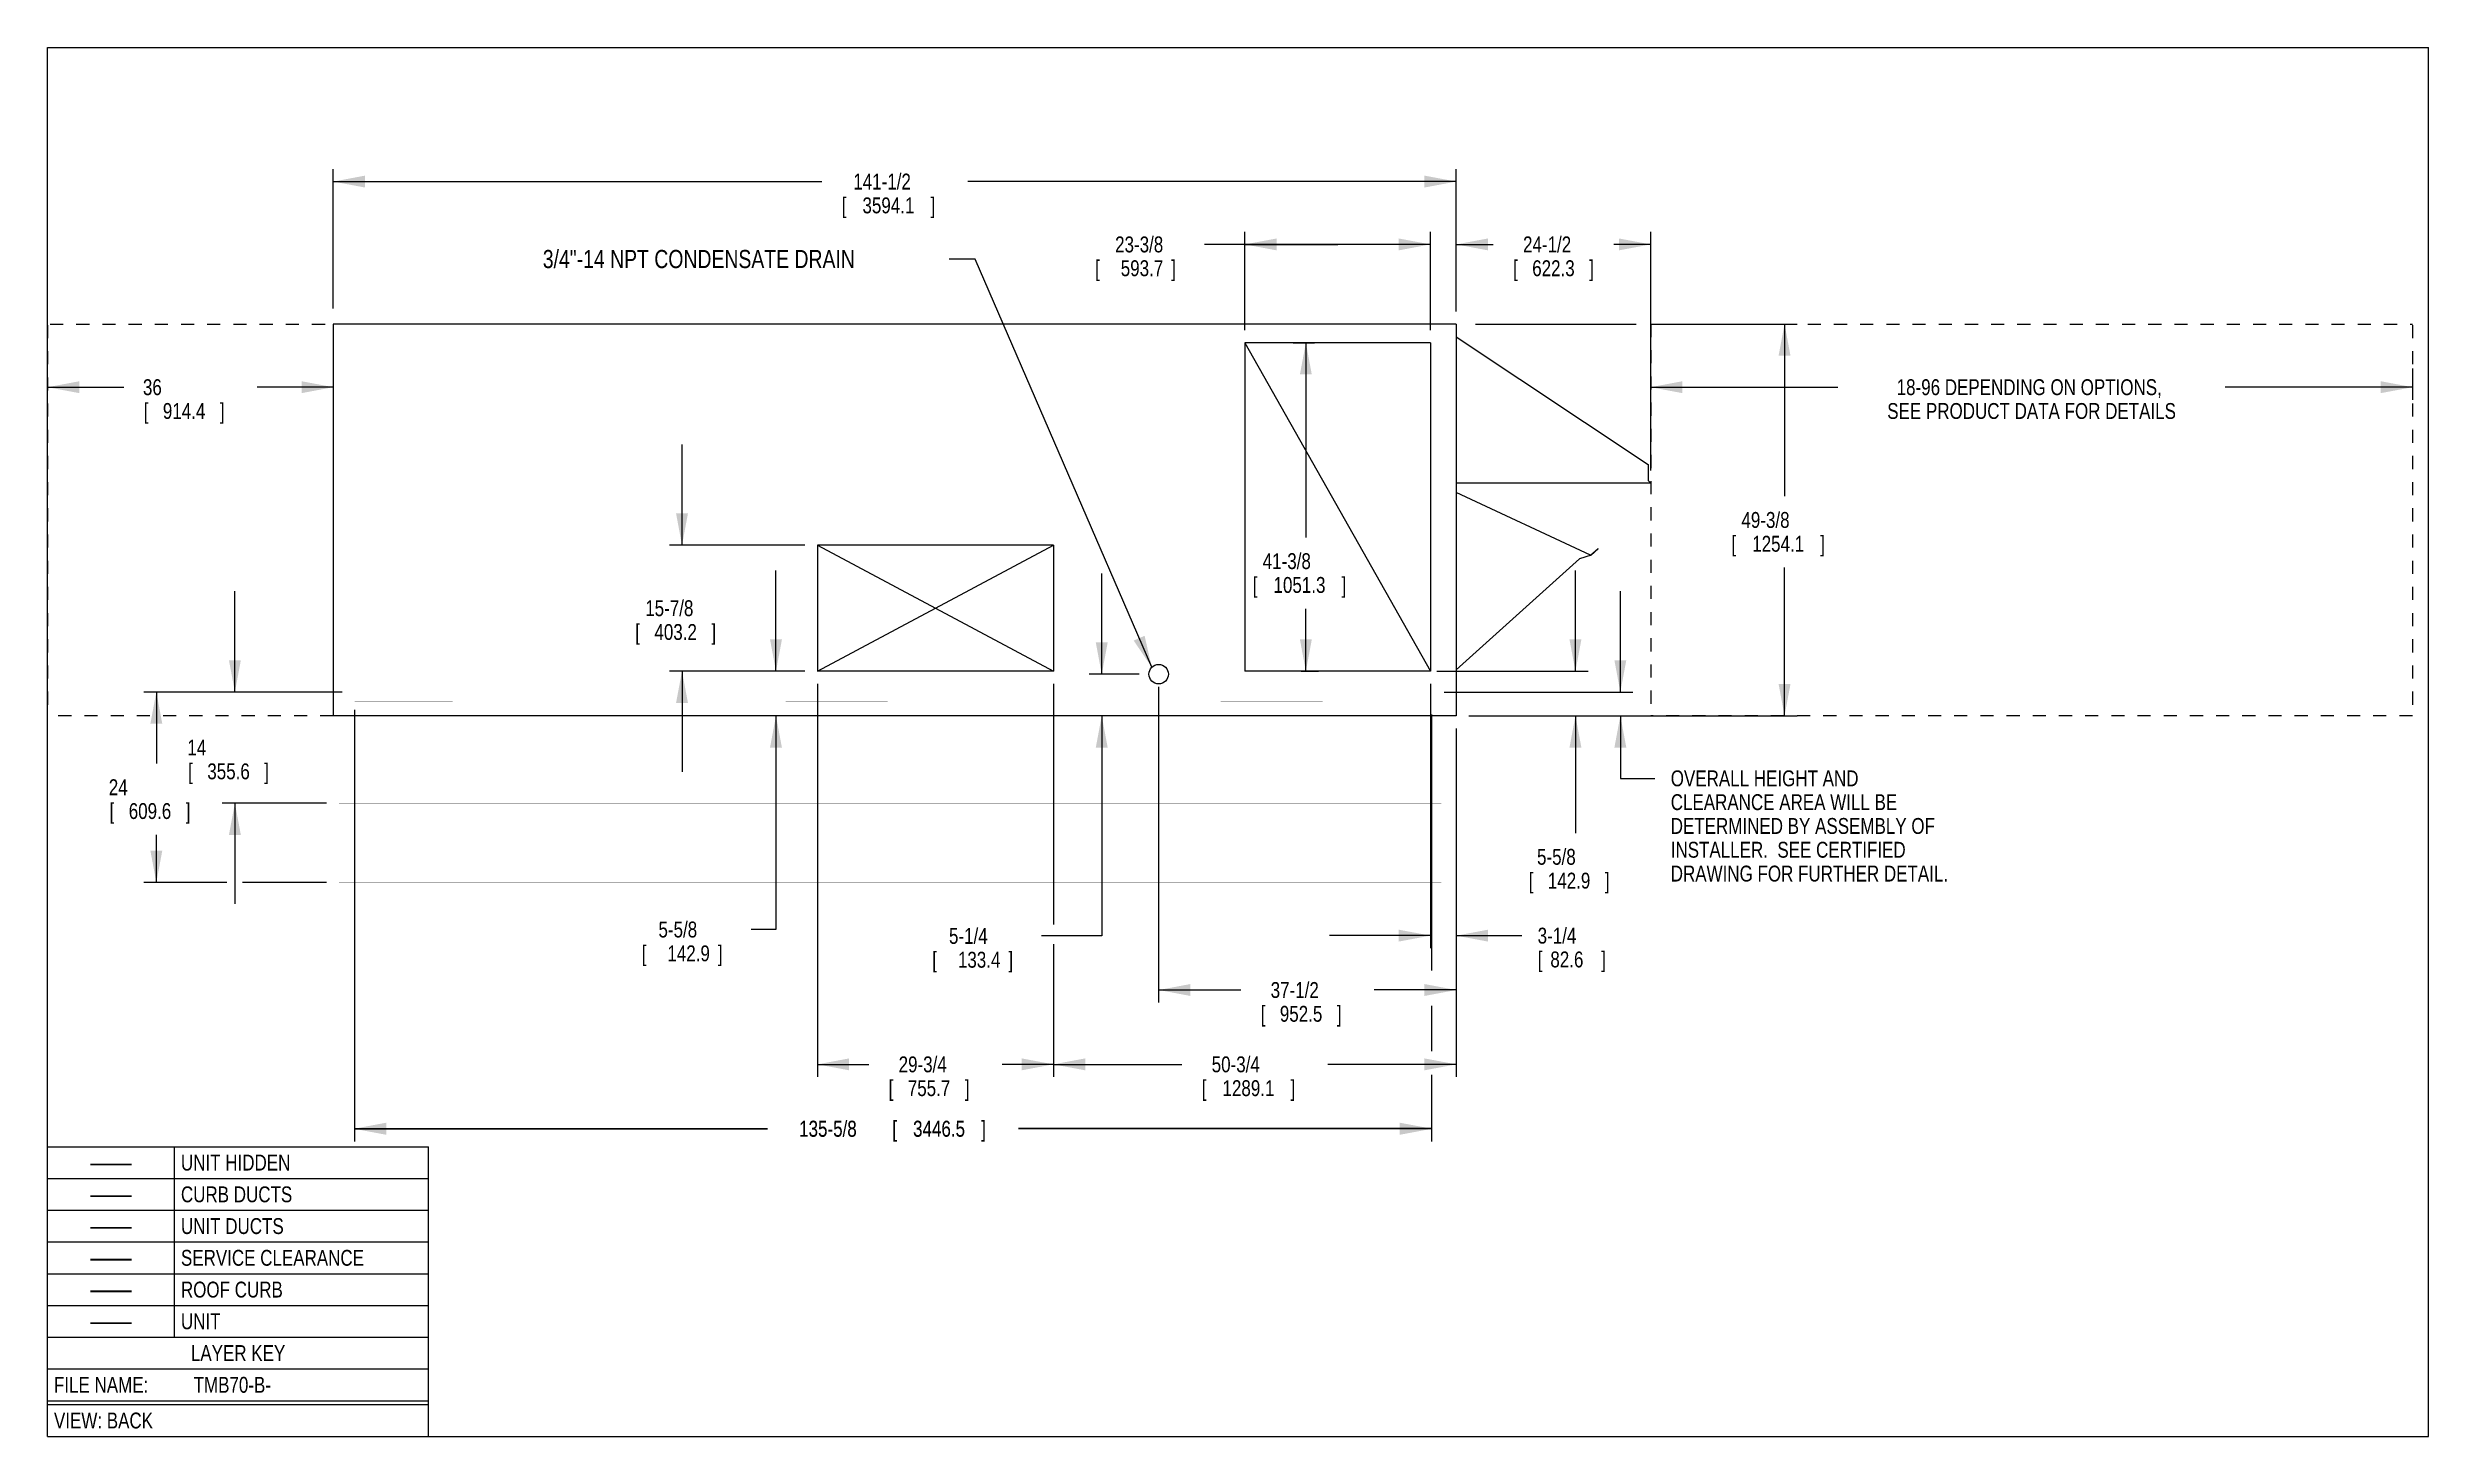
# Model space of a CAD drawing. Extents: x 0 to 300, y 0 to 175.
import ezdxf
from ezdxf.enums import TextEntityAlignment as Align

# ---------------------------------------------------------------- set-up
doc = ezdxf.new("R2010")
doc.units = 0
doc.header["$LTSCALE"] = 16.5
for name, pattern in [('DASHED', [0.2, 0.1, -0.1]), ('DOT', [0.2, 0.1, -0.1]), ('HIDDEN', [0.2, 0.1, -0.1])]:
    doc.linetypes.add(name, pattern=pattern)
doc.layers.get('0').update_dxf_attribs({"linetype": 'CONTINUOUS'})
for name, color, linetype in [('CURB-14', 6, 'CONTINUOUS'), ('CURB-14-DIM', 6, 'CONTINUOUS'), ('CURB-24', 6, 'CONTINUOUS'), ('CURB-24-DIM', 6, 'CONTINUOUS'), ('HOODS', 7, 'CONTINUOUS'), ('NOTES', 1, 'CONTINUOUS'), ('SERVCLEAR', 1, 'CONTINUOUS'), ('SERVCLRDIM', 1, 'CONTINUOUS'), ('UNIT-DIM', 7, 'CONTINUOUS'), ('UNIT-DUCTS', 2, 'CONTINUOUS'), ('UNIT-SOL', 7, 'CONTINUOUS'), ('UNTDUCTDIM', 2, 'CONTINUOUS')]:
    doc.layers.add(name, color=color, linetype=linetype)
doc.styles.get("Standard").update_dxf_attribs({"font": 'txt', "width": 0.8})
doc.styles.add('TEXTSTYLE_2', font='txt', dxfattribs={"width": 8})
doc.dimstyles.get("Standard").update_dxf_attribs({"dimtxt": 0.18, "dimasz": 0.18, "dimexe": 0.18, "dimexo": 0.0625, "dimgap": 0.09, "dimtad": 0, "dimtih": 1, "dimtoh": 1, "dimzin": 0, "dimcen": 0.09, "dimazin": 3, "dimtfac": 1, "dimtofl": 0, "dimtmove": 0, "dimatfit": 3})

# ---------------------------------------------------------------- blocks, each defined once
blk = doc.blocks.new('_FILLED')
at = {"color": 0, "linetype": 'ByBlock'}
blk.add_solid([(0, 0), (-1, 0.1875), (-1, -0.1875)], dxfattribs=at)
blk = doc.blocks.new('*D1')
at = {"layer": 'CURB-24-DIM', "color": 6, "linetype": 'CONTINUOUS'}
for p, q in [((38.69, 91.57), (38.69, 37.2)), ((174.37, 42.47), (174.37, 37.2)), ((38.69, 38.78), (90.73, 38.78)), ((174.37, 38.78), (122.33, 38.78))]:
    blk.add_line(p, q, dxfattribs=at)
at = {"layer": 'CURB-24-DIM', "color": 6, "linetype": 'CONTINUOUS', "xscale": 4, "yscale": 4, "zscale": 4, "rotation": 180}
blk.add_blockref('_FILLED', (38.69, 38.78), dxfattribs=at)
at = {"layer": 'CURB-24-DIM', "color": 6, "linetype": 'CONTINUOUS', "xscale": 4, "yscale": 4, "zscale": 4}
blk.add_blockref('_FILLED', (174.37, 38.78), dxfattribs=at)
at = {"layer": 'CURB-24-DIM', "color": 6, "linetype": 'CONTINUOUS', "width": 0.8}
for s, p in [('135-5/8', (98.33, 37.78)), ('[', (106.73, 37.78)), ('3446.5', (112.33, 37.78)), (']', (117.93, 37.78))]:
    blk.add_text(s, height=2, dxfattribs=at).set_placement(p, align=Align.CENTER)
blk = doc.blocks.new('*D2')
at = {"layer": 'UNIT-DIM', "color": 7, "linetype": 'CONTINUOUS'}
for p, q in [((36, 142.13), (36, 159.7)), ((177.5, 142.61), (177.5, 159.7)), ((36, 158.12), (97.55, 158.12)), ((177.5, 158.12), (115.95, 158.12))]:
    blk.add_line(p, q, dxfattribs=at)
at = {"layer": 'UNIT-DIM', "color": 7, "linetype": 'CONTINUOUS', "xscale": 4, "yscale": 4, "zscale": 4, "rotation": 180}
blk.add_blockref('_FILLED', (36, 158.12), dxfattribs=at)
at = {"layer": 'UNIT-DIM', "color": 7, "linetype": 'CONTINUOUS', "xscale": 4, "yscale": 4, "zscale": 4}
blk.add_blockref('_FILLED', (177.5, 158.12), dxfattribs=at)
at = {"layer": 'UNIT-DIM', "color": 7, "linetype": 'CONTINUOUS', "width": 0.8}
for s, p in [('141-1/2', (105.15, 157.12)), ('[', (100.35, 154.12)), ('3594.1', (105.95, 154.12)), (']', (111.55, 154.12))]:
    blk.add_text(s, height=2, dxfattribs=at).set_placement(p, align=Align.CENTER)
blk = doc.blocks.new('*D3')
at = {"layer": 'UNIT-DIM', "color": 7, "linetype": 'CONTINUOUS'}
for p, q in [((179.92, 140.17), (200.17, 140.17)), ((203.42, 140.17), (220.45, 140.17)), ((218.87, 140.17), (218.87, 118.48)), ((218.87, 90.8), (218.87, 109.48)), ((180.51, 90.8), (220.45, 90.8))]:
    blk.add_line(p, q, dxfattribs=at)
at = {"layer": 'UNIT-DIM', "color": 7, "linetype": 'CONTINUOUS', "xscale": 4, "yscale": 4, "zscale": 4}
for p, rotation in [((218.87, 140.17), 90), ((218.87, 90.8), 270)]:
    blk.add_blockref('_FILLED', p, dxfattribs=dict(at, rotation=rotation))
at = {"layer": 'UNIT-DIM', "color": 7, "linetype": 'CONTINUOUS', "width": 0.8}
for s, p in [('49-3/8', (216.47, 114.48)), ('[', (212.47, 111.48)), ('1254.1', (218.07, 111.48)), (']', (223.67, 111.48))]:
    blk.add_text(s, height=2, dxfattribs=at).set_placement(p, align=Align.CENTER)
blk = doc.blocks.new('*D4')
at = {"layer": 'CURB-24-DIM', "color": 6, "linetype": 'CONTINUOUS'}
for p, q in [((23.48, 93.8), (12.11, 93.8)), ((13.7, 93.8), (13.7, 84.8)), ((37.1, 93.8), (24.1, 93.8)), ((13.7, 69.8), (13.7, 75.8)), ((22.6, 69.8), (12.11, 69.8)), ((35.13, 69.8), (24.54, 69.8))]:
    blk.add_line(p, q, dxfattribs=at)
at = {"layer": 'CURB-24-DIM', "color": 6, "linetype": 'CONTINUOUS', "xscale": 4, "yscale": 4, "zscale": 4}
for p, rotation in [((13.7, 93.8), 90), ((13.7, 69.8), 270)]:
    blk.add_blockref('_FILLED', p, dxfattribs=dict(at, rotation=rotation))
at = {"layer": 'CURB-24-DIM', "color": 6, "linetype": 'CONTINUOUS', "width": 0.8}
for s, p in [('24', (8.9, 80.8)), ('[', (8.1, 77.8)), ('609.6', (12.9, 77.8)), (']', (17.7, 77.8))]:
    blk.add_text(s, height=2, dxfattribs=at).set_placement(p, align=Align.CENTER)
blk = doc.blocks.new('*D5')
at = {"layer": 'SERVCLRDIM', "color": 1, "linetype": 'CONTINUOUS'}
for p, q in [((0, 130.62), (0, 134.55)), ((0, 132.21), (9.6, 132.21)), ((36, 132.21), (26.4, 132.21)), ((36, 134.55), (36, 130.62))]:
    blk.add_line(p, q, dxfattribs=at)
at = {"layer": 'SERVCLRDIM', "color": 1, "linetype": 'CONTINUOUS', "xscale": 4, "yscale": 4, "zscale": 4, "rotation": 180}
blk.add_blockref('_FILLED', (0, 132.21), dxfattribs=at)
at = {"layer": 'SERVCLRDIM', "color": 1, "linetype": 'CONTINUOUS', "xscale": 4, "yscale": 4, "zscale": 4}
blk.add_blockref('_FILLED', (36, 132.21), dxfattribs=at)
at = {"layer": 'SERVCLRDIM', "color": 1, "linetype": 'CONTINUOUS', "width": 0.8}
for s, p in [('36', (13.2, 131.21)), ('[', (12.4, 128.21)), ('914.4', (17.2, 128.21)), (']', (22, 128.21))]:
    blk.add_text(s, height=2, dxfattribs=at).set_placement(p, align=Align.CENTER)
blk = doc.blocks.new('*D6')
at = {"layer": 'SERVCLRDIM', "color": 1, "linetype": 'CONTINUOUS'}
for p, q in [((202, 131.21), (202, 134.55)), ((202, 132.21), (225.6, 132.21)), ((298, 132.21), (274.4, 132.21)), ((298, 134.55), (298, 131.21)), ((202, 130.62), (202, 131.21)), ((298, 131.21), (298, 130.62))]:
    blk.add_line(p, q, dxfattribs=at)
at = {"layer": 'SERVCLRDIM', "color": 1, "linetype": 'CONTINUOUS', "xscale": 4, "yscale": 4, "zscale": 4, "rotation": 180}
blk.add_blockref('_FILLED', (202, 132.21), dxfattribs=at)
at = {"layer": 'SERVCLRDIM', "color": 1, "linetype": 'CONTINUOUS', "xscale": 4, "yscale": 4, "zscale": 4}
blk.add_blockref('_FILLED', (298, 132.21), dxfattribs=at)
at = {"layer": 'SERVCLRDIM', "color": 1, "linetype": 'CONTINUOUS', "width": 0.8}
for s, p in [('18-96 DEPENDING ON OPTIONS, ', (250, 131.21)), ('SEE PRODUCT DATA FOR DETAILS', (250, 128.21))]:
    blk.add_text(s, height=2, dxfattribs=at).set_placement(p, align=Align.CENTER)
blk = doc.blocks.new('*D7')
at = {"layer": 'CURB-14-DIM', "color": 6, "linetype": 'CONTINUOUS'}
for p, q in [((38.69, 91.06), (38.69, 37.17)), ((174.37, 90.96), (174.37, 58.7)), ((174.37, 54.26), (174.37, 48.55)), ((174.37, 45.57), (174.37, 37.17)), ((38.69, 38.75), (90.73, 38.75)), ((174.37, 38.75), (122.33, 38.75))]:
    blk.add_line(p, q, dxfattribs=at)
at = {"layer": 'CURB-14-DIM', "color": 6, "linetype": 'CONTINUOUS', "xscale": 4, "yscale": 4, "zscale": 4, "rotation": 180}
blk.add_blockref('_FILLED', (38.69, 38.75), dxfattribs=at)
at = {"layer": 'CURB-14-DIM', "color": 6, "linetype": 'CONTINUOUS', "xscale": 4, "yscale": 4, "zscale": 4}
blk.add_blockref('_FILLED', (174.37, 38.75), dxfattribs=at)
at = {"layer": 'CURB-14-DIM', "color": 6, "linetype": 'CONTINUOUS', "width": 0.8}
for s, p in [('135-5/8', (98.33, 37.75)), ('[', (106.73, 37.75)), ('3446.5', (112.33, 37.75)), (']', (117.93, 37.75))]:
    blk.add_text(s, height=2, dxfattribs=at).set_placement(p, align=Align.CENTER)
blk = doc.blocks.new('*D8')
at = {"layer": 'CURB-14-DIM', "color": 6, "linetype": 'CONTINUOUS'}
for p, q in [((23.6, 93.8), (23.6, 106.5)), ((36.69, 93.8), (22.01, 93.8)), ((35.13, 79.8), (22.01, 79.8)), ((23.6, 79.8), (23.6, 67.1))]:
    blk.add_line(p, q, dxfattribs=at)
at = {"layer": 'CURB-14-DIM', "color": 6, "linetype": 'CONTINUOUS', "xscale": 4, "yscale": 4, "zscale": 4}
for p, rotation in [((23.6, 93.8), 270), ((23.6, 79.8), 90)]:
    blk.add_blockref('_FILLED', p, dxfattribs=dict(at, rotation=rotation))
at = {"layer": 'CURB-14-DIM', "color": 6, "linetype": 'CONTINUOUS', "width": 0.8}
for s, p in [('14', (18.8, 85.8)), ('[', (18, 82.8)), ('355.6', (22.8, 82.8)), (']', (27.6, 82.8))]:
    blk.add_text(s, height=2, dxfattribs=at).set_placement(p, align=Align.CENTER)
blk = doc.blocks.new('*D9')
at = {"layer": 'UNIT-DIM', "color": 7, "linetype": 'CONTINUOUS'}
for p, q in [((140, 94.46), (140, 54.67)), ((177.5, 89.18), (177.5, 54.67)), ((140, 56.25), (150.35, 56.25)), ((177.5, 56.25), (167.15, 56.25))]:
    blk.add_line(p, q, dxfattribs=at)
at = {"layer": 'UNIT-DIM', "color": 7, "linetype": 'CONTINUOUS', "xscale": 4, "yscale": 4, "zscale": 4, "rotation": 180}
blk.add_blockref('_FILLED', (140, 56.25), dxfattribs=at)
at = {"layer": 'UNIT-DIM', "color": 7, "linetype": 'CONTINUOUS', "xscale": 4, "yscale": 4, "zscale": 4}
blk.add_blockref('_FILLED', (177.5, 56.25), dxfattribs=at)
at = {"layer": 'UNIT-DIM', "color": 7, "linetype": 'CONTINUOUS', "width": 0.8}
for s, p in [('37-1/2', (157.15, 55.25)), ('[', (153.15, 52.25)), ('952.5', (157.95, 52.25)), (']', (162.75, 52.25))]:
    blk.add_text(s, height=2, dxfattribs=at).set_placement(p, align=Align.CENTER)
blk = doc.blocks.new('*D10')
at = {"layer": 'UNIT-DIM', "color": 7, "linetype": 'CONTINUOUS'}
for p, q in [((132.83, 96.05), (132.83, 108.75)), ((137.53, 96.05), (131.24, 96.05)), ((134.42, 90.8), (130.66, 90.8)), ((132.83, 90.8), (132.83, 63.06)), ((132.83, 63.06), (125.26, 63.06))]:
    blk.add_line(p, q, dxfattribs=at)
at = {"layer": 'UNIT-DIM', "color": 7, "linetype": 'CONTINUOUS', "xscale": 4, "yscale": 4, "zscale": 4}
for p, rotation in [((132.83, 96.05), 270), ((132.83, 90.8), 90)]:
    blk.add_blockref('_FILLED', p, dxfattribs=dict(at, rotation=rotation))
at = {"layer": 'UNIT-DIM', "color": 7, "linetype": 'CONTINUOUS', "width": 0.8}
for s, p in [('5-1/4', (118.46, 62.06)), ('[', (112.06, 59.06)), ('133.4', (120.06, 59.06)), (']', (121.66, 59.06))]:
    blk.add_text(s, height=2, dxfattribs=at).set_placement(p, align=Align.RIGHT)
blk = doc.blocks.new('*D11')
at = {"layer": 'UNTDUCTDIM', "color": 2, "linetype": 'CONTINUOUS'}
for p, q in [((79.94, 112.3), (79.94, 125)), ((95.41, 112.3), (78.35, 112.3)), ((95.41, 96.42), (78.35, 96.42)), ((79.94, 96.42), (79.94, 83.72))]:
    blk.add_line(p, q, dxfattribs=at)
at = {"layer": 'UNTDUCTDIM', "color": 2, "linetype": 'CONTINUOUS', "xscale": 4, "yscale": 4, "zscale": 4}
for p, rotation in [((79.94, 112.3), 270), ((79.94, 96.42), 90)]:
    blk.add_blockref('_FILLED', p, dxfattribs=dict(at, rotation=rotation))
at = {"layer": 'UNTDUCTDIM', "color": 2, "linetype": 'CONTINUOUS', "width": 0.8}
for s, p in [('15-7/8', (78.34, 103.36)), ('[', (74.34, 100.36)), ('403.2', (79.14, 100.36)), (']', (83.94, 100.36))]:
    blk.add_text(s, height=2, dxfattribs=at).set_placement(p, align=Align.CENTER)
blk = doc.blocks.new('*D12')
at = {"layer": 'UNTDUCTDIM', "color": 2, "linetype": 'CONTINUOUS'}
for p, q in [((156.96, 137.81), (159.62, 137.81)), ((158.55, 137.81), (158.55, 113.29)), ((158.55, 96.42), (158.55, 104.29)), ((157.94, 96.42), (160.14, 96.42))]:
    blk.add_line(p, q, dxfattribs=at)
at = {"layer": 'UNTDUCTDIM', "color": 2, "linetype": 'CONTINUOUS', "xscale": 4, "yscale": 4, "zscale": 4}
for p, rotation in [((158.55, 137.81), 90), ((158.55, 96.42), 270)]:
    blk.add_blockref('_FILLED', p, dxfattribs=dict(at, rotation=rotation))
at = {"layer": 'UNTDUCTDIM', "color": 2, "linetype": 'CONTINUOUS', "width": 0.8}
for s, p in [('41-3/8', (156.15, 109.29)), ('[', (152.15, 106.29)), ('1051.3', (157.75, 106.29)), (']', (163.35, 106.29))]:
    blk.add_text(s, height=2, dxfattribs=at).set_placement(p, align=Align.CENTER)
blk = doc.blocks.new('*D13')
at = {"layer": 'UNTDUCTDIM', "color": 2, "linetype": 'CONTINUOUS'}
for p, q in [((91.78, 96.42), (91.78, 109.12)), ((95.41, 96.42), (90.19, 96.42)), ((91.78, 90.8), (91.78, 63.87)), ((91.78, 63.87), (88.65, 63.87))]:
    blk.add_line(p, q, dxfattribs=at)
at = {"layer": 'UNTDUCTDIM', "color": 2, "linetype": 'CONTINUOUS', "xscale": 4, "yscale": 4, "zscale": 4}
for p, rotation in [((91.78, 96.42), 270), ((91.78, 90.8), 90)]:
    blk.add_blockref('_FILLED', p, dxfattribs=dict(at, rotation=rotation))
at = {"layer": 'UNTDUCTDIM', "color": 2, "linetype": 'CONTINUOUS', "width": 0.8}
for s, p in [('5-5/8', (81.85, 62.87)), ('[', (75.45, 59.87)), ('142.9', (83.45, 59.87)), (']', (85.05, 59.87))]:
    blk.add_text(s, height=2, dxfattribs=at).set_placement(p, align=Align.RIGHT)
blk = doc.blocks.new('*D14')
at = {"layer": 'UNTDUCTDIM', "color": 2, "linetype": 'CONTINUOUS'}
for p, q in [((192.52, 96.42), (192.52, 109.12)), ((175.06, 96.42), (194.11, 96.42)), ((179.61, 90.8), (194.11, 90.8)), ((192.52, 90.8), (192.52, 76.03))]:
    blk.add_line(p, q, dxfattribs=at)
at = {"layer": 'UNTDUCTDIM', "color": 2, "linetype": 'CONTINUOUS', "xscale": 4, "yscale": 4, "zscale": 4}
for p, rotation in [((192.52, 96.42), 270), ((192.52, 90.8), 90)]:
    blk.add_blockref('_FILLED', p, dxfattribs=dict(at, rotation=rotation))
at = {"layer": 'UNTDUCTDIM', "color": 2, "linetype": 'CONTINUOUS', "width": 0.8}
for s, p in [('5-5/8', (190.12, 72.03)), ('[', (186.92, 69.03)), ('142.9', (191.72, 69.03)), (']', (196.52, 69.03))]:
    blk.add_text(s, height=2, dxfattribs=at).set_placement(p, align=Align.CENTER)
blk = doc.blocks.new('*D15')
at = {"layer": 'UNTDUCTDIM', "color": 2, "linetype": 'CONTINUOUS'}
for p, q in [((97, 94.83), (97, 45.29)), ((126.75, 59.86), (126.75, 45.29)), ((97, 46.88), (103.47, 46.88)), ((126.75, 46.88), (120.27, 46.88))]:
    blk.add_line(p, q, dxfattribs=at)
at = {"layer": 'UNTDUCTDIM', "color": 2, "linetype": 'CONTINUOUS', "xscale": 4, "yscale": 4, "zscale": 4, "rotation": 180}
blk.add_blockref('_FILLED', (97, 46.88), dxfattribs=at)
at = {"layer": 'UNTDUCTDIM', "color": 2, "linetype": 'CONTINUOUS', "xscale": 4, "yscale": 4, "zscale": 4}
blk.add_blockref('_FILLED', (126.75, 46.88), dxfattribs=at)
at = {"layer": 'UNTDUCTDIM', "color": 2, "linetype": 'CONTINUOUS', "width": 0.8}
for s, p in [('29-3/4', (110.27, 45.88)), ('[', (106.27, 42.88)), ('755.7', (111.07, 42.88)), (']', (115.87, 42.88))]:
    blk.add_text(s, height=2, dxfattribs=at).set_placement(p, align=Align.CENTER)
blk = doc.blocks.new('*D16')
at = {"layer": 'UNTDUCTDIM', "color": 2, "linetype": 'CONTINUOUS'}
for p, q in [((162.56, 150.2), (145.78, 150.2)), ((150.87, 139.4), (150.87, 151.78)), ((150.87, 150.2), (162.56, 150.2)), ((174.25, 150.2), (162.56, 150.2)), ((174.25, 139.4), (174.25, 151.78))]:
    blk.add_line(p, q, dxfattribs=at)
at = {"layer": 'UNTDUCTDIM', "color": 2, "linetype": 'CONTINUOUS', "xscale": 4, "yscale": 4, "zscale": 4, "rotation": 180}
blk.add_blockref('_FILLED', (150.87, 150.2), dxfattribs=at)
at = {"layer": 'UNTDUCTDIM', "color": 2, "linetype": 'CONTINUOUS', "xscale": 4, "yscale": 4, "zscale": 4}
blk.add_blockref('_FILLED', (174.25, 150.2), dxfattribs=at)
at = {"layer": 'UNTDUCTDIM', "color": 2, "linetype": 'CONTINUOUS', "width": 0.8}
for s, p in [('23-3/8', (140.58, 149.2)), ('[', (132.58, 146.2)), ('593.7', (140.58, 146.2)), (']', (142.18, 146.2))]:
    blk.add_text(s, height=2, dxfattribs=at).set_placement(p, align=Align.RIGHT)
blk = doc.blocks.new('*D17')
at = {"layer": 'UNTDUCTDIM', "color": 2, "linetype": 'CONTINUOUS'}
for p, q in [((126.75, 94.83), (126.75, 64.5)), ((177.5, 89.21), (177.5, 45.29)), ((126.75, 62.04), (126.75, 45.29)), ((126.75, 46.88), (142.92, 46.88)), ((177.5, 46.88), (161.32, 46.88))]:
    blk.add_line(p, q, dxfattribs=at)
at = {"layer": 'UNTDUCTDIM', "color": 2, "linetype": 'CONTINUOUS', "xscale": 4, "yscale": 4, "zscale": 4, "rotation": 180}
blk.add_blockref('_FILLED', (126.75, 46.88), dxfattribs=at)
at = {"layer": 'UNTDUCTDIM', "color": 2, "linetype": 'CONTINUOUS', "xscale": 4, "yscale": 4, "zscale": 4}
blk.add_blockref('_FILLED', (177.5, 46.88), dxfattribs=at)
at = {"layer": 'UNTDUCTDIM', "color": 2, "linetype": 'CONTINUOUS', "width": 0.8}
for s, p in [('50-3/4', (149.72, 45.88)), ('[', (145.72, 42.88)), ('1289.1', (151.32, 42.88)), (']', (156.92, 42.88))]:
    blk.add_text(s, height=2, dxfattribs=at).set_placement(p, align=Align.CENTER)
blk = doc.blocks.new('*D18')
at = {"layer": 'UNTDUCTDIM', "color": 2, "linetype": 'CONTINUOUS'}
for p, q in [((174.25, 94.83), (174.25, 61.51)), ((177.5, 89.21), (177.5, 61.51)), ((174.25, 63.1), (161.55, 63.1)), ((177.5, 63.1), (185.76, 63.1))]:
    blk.add_line(p, q, dxfattribs=at)
at = {"layer": 'UNTDUCTDIM', "color": 2, "linetype": 'CONTINUOUS', "xscale": 4, "yscale": 4, "zscale": 4}
blk.add_blockref('_FILLED', (174.25, 63.1), dxfattribs=at)
at = {"layer": 'UNTDUCTDIM', "color": 2, "linetype": 'CONTINUOUS', "xscale": 4, "yscale": 4, "zscale": 4, "rotation": 180}
blk.add_blockref('_FILLED', (177.5, 63.1), dxfattribs=at)
at = {"layer": 'UNTDUCTDIM', "color": 2, "linetype": 'CONTINUOUS', "width": 0.8}
for s, p in [('3-1/4', (187.76, 62.1)), ('[', (187.76, 59.1)), ('82.6', (189.36, 59.1)), (']', (195.76, 59.1))]:
    blk.add_text(s, height=2, dxfattribs=at).set_placement(p)
blk = doc.blocks.new('*D19')
at = {"layer": 'UNIT-DIM', "color": 7, "linetype": 'CONTINUOUS'}
for p, q in [((177.5, 141.76), (177.5, 151.78)), ((177.5, 150.2), (182.15, 150.2)), ((202, 150.2), (197.35, 150.2)), ((202, 121.72), (202, 151.78))]:
    blk.add_line(p, q, dxfattribs=at)
at = {"layer": 'UNIT-DIM', "color": 7, "linetype": 'CONTINUOUS', "xscale": 4, "yscale": 4, "zscale": 4, "rotation": 180}
blk.add_blockref('_FILLED', (177.5, 150.2), dxfattribs=at)
at = {"layer": 'UNIT-DIM', "color": 7, "linetype": 'CONTINUOUS', "xscale": 4, "yscale": 4, "zscale": 4}
blk.add_blockref('_FILLED', (202, 150.2), dxfattribs=at)
at = {"layer": 'UNIT-DIM', "color": 7, "linetype": 'CONTINUOUS', "width": 0.8}
for s, p in [('24-1/2', (188.95, 149.2)), ('[', (184.95, 146.2)), ('622.3', (189.75, 146.2)), (']', (194.55, 146.2))]:
    blk.add_text(s, height=2, dxfattribs=at).set_placement(p, align=Align.CENTER)
blk = doc.blocks.new('*D20')
at = {"layer": 'SERVCLRDIM', "color": 1, "linetype": 'CONTINUOUS'}
for p, q in [((198.18, 93.8), (198.18, 106.5)), ((175.96, 93.8), (199.77, 93.8)), ((179.09, 90.8), (199.77, 90.8)), ((198.18, 90.8), (198.18, 82.92)), ((198.18, 82.92), (202.53, 82.92))]:
    blk.add_line(p, q, dxfattribs=at)
at = {"layer": 'SERVCLRDIM', "color": 1, "linetype": 'CONTINUOUS', "xscale": 4, "yscale": 4, "zscale": 4}
for p, rotation in [((198.18, 93.8), 270), ((198.18, 90.8), 90)]:
    blk.add_blockref('_FILLED', p, dxfattribs=dict(at, rotation=rotation))
at = {"layer": 'SERVCLRDIM', "color": 1, "linetype": 'CONTINUOUS', "width": 0.8}
for s, p in [('OVERALL HEIGHT AND ', (204.53, 81.92)), ('CLEARANCE AREA WILL BE ', (204.53, 78.92)), ('DETERMINED BY ASSEMBLY OF ', (204.53, 75.92)), ('INSTALLER.  SEE CERTIFIED ', (204.53, 72.92)), ('DRAWING FOR FURTHER DETAIL.', (204.53, 69.92))]:
    blk.add_text(s, height=2, dxfattribs=at).set_placement(p)

msp = doc.modelspace()

# ---------------------------------------------------------------- linework, layer by layer
at = {"color": 7, "linetype": 'CONTINUOUS'}
for p, q in [((0, 0), (0, 175)), ((0, 175), (300, 175)), ((300, 0), (300, 175)), ((202, 120.134), (201.976, 120.11)), ((0, 0), (300, 0))]:
    msp.add_line(p, q, dxfattribs=at)
at = {"layer": 'CURB-14', "color": 6, "linetype": 'DOT', "const_width": 0.00984}
for points in [[(38.687, 92.65), (38.687, 93.796)], [(38.687, 93.796), (174.375, 93.796)], [(174.375, 93.796), (174.375, 92.546)], [(174.375, 92.546), (38.687, 92.65)], [(39.712, 90.796), (39.712, 92.649)], [(172.625, 90.796), (172.625, 92.649)]]:
    msp.add_lwpolyline(points, dxfattribs=at)
at = {"layer": 'CURB-14', "color": 6, "linetype": 'CONTINUOUS'}
for points, const_width in [([(39.712, 90.796), (39.712, 79.796)], 0.0118), ([(172.625, 90.796), (172.625, 79.796)], 0.0118), ([(36.715, 79.796), (175.628, 79.796)], 0.00984)]:
    msp.add_lwpolyline(points, dxfattribs=dict(at, const_width=const_width))
at = {"layer": 'CURB-24', "color": 6, "linetype": 'DOT', "const_width": 0.00984}
for points in [[(38.687, 92.65), (38.687, 93.796)], [(38.687, 93.796), (174.375, 93.796)], [(174.375, 93.796), (174.375, 92.546)], [(174.375, 92.546), (38.687, 92.65)], [(39.712, 90.796), (39.712, 92.649)], [(172.625, 90.796), (172.625, 92.649)]]:
    msp.add_lwpolyline(points, dxfattribs=at)
at = {"layer": 'CURB-24', "color": 6, "linetype": 'CONTINUOUS'}
for points, const_width in [([(39.712, 90.796), (39.712, 69.798)], 0.0118), ([(172.625, 90.796), (172.625, 69.798)], 0.0118), ([(36.715, 69.798), (175.628, 69.798)], 0.00984)]:
    msp.add_lwpolyline(points, dxfattribs=dict(at, const_width=const_width))
at = {"layer": 'HOODS', "color": 7, "linetype": 'CONTINUOUS'}
for p, q in [((177.5, 138.542), (201.702, 122.486)), ((201.976, 120.11), (177.5, 120.11)), ((201.702, 122.486), (201.702, 120.432)), ((202, 120.134), (201.702, 120.432)), ((194.437, 111.045), (177.5, 118.943)), ((194.502, 111.04), (193.025, 110.573)), ((194.437, 111.045), (195.364, 111.88)), ((194.502, 111.04), (195.396, 111.845)), ((195.396, 111.845), (195.364, 111.88)), ((193.025, 110.573), (177.5, 96.594))]:
    msp.add_line(p, q, dxfattribs=at)
at = {"layer": 'NOTES', "color": 1, "linetype": 'CONTINUOUS'}
for p, q in [((116.887, 148.36), (113.604, 148.36)), ((139.132, 96.912), (116.887, 148.36)), ((0, 0), (0, 36.5)), ((0, 36.5), (48, 36.5)), ((16, 12.5), (16, 36.5)), ((48, 0), (48, 36.5)), ((0, 32.5), (48, 32.5)), ((0, 28.5), (48, 28.5)), ((0, 24.5), (48, 24.5)), ((0, 20.5), (48, 20.5)), ((0, 16.5), (48, 16.5)), ((0, 12.5), (48, 12.5)), ((0, 8.5), (48, 8.5)), ((0, 4.5), (48, 4.5)), ((0, 4), (48, 4)), ((0, 0), (48, 0))]:
    msp.add_line(p, q, dxfattribs=at)
msp.add_solid([(136.856, 100.286), (139.132, 96.912), (138.233, 100.881)], dxfattribs=at)
at = {"layer": 'SERVCLEAR', "color": 1, "linetype": 'DASHED'}
for p, q in [((0, 140.046), (0, 90.796)), ((0.312, 140.171), (36, 140.171)), ((36, 140.171), (36, 90.796)), ((202, 140.171), (202, 90.796)), ((202, 140.171), (298, 140.171)), ((298, 140.046), (298, 90.796)), ((36, 90.796), (0, 90.796)), ((298, 90.796), (202, 90.796))]:
    msp.add_line(p, q, dxfattribs=at)
at = {"layer": 'UNIT-DUCTS', "color": 2, "linetype": 'CONTINUOUS'}
for p, q in [((150.875, 137.811), (150.875, 96.421)), ((150.875, 137.811), (174.25, 96.421)), ((174.25, 137.811), (150.875, 137.811)), ((174.25, 137.811), (174.25, 96.421)), ((97, 112.296), (97, 96.421)), ((97, 96.421), (126.75, 112.296)), ((97, 112.296), (126.75, 96.421)), ((126.75, 112.296), (97, 112.296)), ((126.75, 112.296), (126.75, 96.421)), ((126.75, 96.421), (97, 96.421)), ((174.25, 96.421), (150.875, 96.421))]:
    msp.add_line(p, q, dxfattribs=at)
at = {"layer": 'UNIT-SOL', "color": 7, "linetype": 'CONTINUOUS'}
for p, q in [((36, 140.171), (36, 90.796)), ((177.5, 140.171), (36, 140.171)), ((177.5, 140.171), (177.5, 90.796)), ((177.5, 90.796), (36, 90.796))]:
    msp.add_line(p, q, dxfattribs=at)
msp.add_circle((140, 96.046), 1.226, dxfattribs=at)

# ---------------------------------------------------------------- texts
at = {"layer": 'NOTES', "color": 1, "linetype": 'CONTINUOUS', "width": 0.8}
for s, height, p in [('3/4"-14 NPT CONDENSATE DRAIN', 2.286, (62.397, 147.217)), ('UNIT HIDDEN', 2, (16.8, 33.5)), ('CURB DUCTS', 2, (16.8, 29.5)), ('UNIT DUCTS', 2, (16.8, 25.5)), ('SERVICE CLEARANCE', 2, (16.8, 21.5)), ('ROOF CURB', 2, (16.8, 17.5)), ('UNIT', 2, (16.8, 13.5)), ('FILE NAME: ', 2, (0.8, 5.5)), ('TMB70-B-', 2, (18.4, 5.5)), ('VIEW: BACK', 2, (0.8, 1))]:
    msp.add_text(s, height=height, dxfattribs=at).set_placement(p)
at = {"layer": 'NOTES', "color": 8, "linetype": 'HIDDEN', "style": 'TEXTSTYLE_2', "width": 8}
msp.add_text('-', height=2, dxfattribs=at).set_placement((8, 33.5), align=Align.CENTER)
at = {"layer": 'NOTES', "color": 5, "linetype": 'CONTINUOUS', "style": 'TEXTSTYLE_2', "width": 8}
msp.add_text('-', height=2, dxfattribs=at).set_placement((8, 29.5), align=Align.CENTER)
at = {"layer": 'NOTES', "color": 2, "linetype": 'CONTINUOUS', "style": 'TEXTSTYLE_2', "width": 8}
msp.add_text('-', height=2, dxfattribs=at).set_placement((8, 25.5), align=Align.CENTER)
at = {"layer": 'NOTES', "color": 1, "linetype": 'CONTINUOUS', "style": 'TEXTSTYLE_2', "width": 8}
msp.add_text('-', height=2, dxfattribs=at).set_placement((8, 21.5), align=Align.CENTER)
at = {"layer": 'NOTES', "color": 6, "linetype": 'CONTINUOUS', "style": 'TEXTSTYLE_2', "width": 8}
msp.add_text('-', height=2, dxfattribs=at).set_placement((8, 17.5), align=Align.CENTER)
at = {"layer": 'NOTES', "color": 7, "linetype": 'CONTINUOUS', "style": 'TEXTSTYLE_2', "width": 8}
msp.add_text('-', height=2, dxfattribs=at).set_placement((8, 13.5), align=Align.CENTER)
at = {"layer": 'NOTES', "color": 1, "linetype": 'CONTINUOUS', "width": 0.8}
msp.add_text('LAYER KEY', height=2, dxfattribs=at).set_placement((24, 9.5), align=Align.CENTER)

# ---------------------------------------------------------------- dimensions: what is measured, and where the dimension line sits
at = {"layer": 'CURB-14-DIM', "color": 6, "linetype": 'CONTINUOUS'}
dim = msp.add_linear_dim(base=(23.596, 93.796), p1=(36.715, 79.796), p2=(38.281, 93.796), angle=90, dimstyle='Standard', dxfattribs=at)
dim.commit()
dim.dimension.update_dxf_attribs({"geometry": '*D8', "text_midpoint": (22.796, 85.296), "dimtype": 128})
dim = msp.add_linear_dim(base=(174.375, 38.754), p1=(38.687, 92.65), p2=(174.375, 92.546), dimstyle='Standard', dxfattribs=at)
dim.commit()
dim.dimension.update_dxf_attribs({"geometry": '*D7', "text_midpoint": (105.731, 38.754), "dimtype": 128})
at = {"layer": 'CURB-24-DIM', "color": 6, "linetype": 'CONTINUOUS'}
dim = msp.add_linear_dim(base=(13.701, 93.796), p1=(36.715, 69.798), p2=(38.687, 93.796), angle=90, dimstyle='Standard', dxfattribs=at)
dim.commit()
dim.dimension.update_dxf_attribs({"geometry": '*D4', "text_midpoint": (12.901, 80.297), "dimtype": 128})
dim = msp.add_linear_dim(base=(174.375, 38.783), p1=(38.687, 93.158), p2=(174.375, 44.055), dimstyle='Standard', dxfattribs=at)
dim.commit()
dim.dimension.update_dxf_attribs({"geometry": '*D1', "text_midpoint": (105.731, 38.783), "dimtype": 128})
at = {"layer": 'SERVCLRDIM', "color": 1, "linetype": 'CONTINUOUS'}
dim = msp.add_linear_dim(base=(36, 132.207), p1=(0, 136.136), p2=(36, 136.136), dimstyle='Standard', dxfattribs=at)
dim.commit()
dim.dimension.update_dxf_attribs({"geometry": '*D5', "text_midpoint": (17.2, 130.707), "dimtype": 128})
for base, p1, p2, angle, picture, middle in [((202, 132.207), (298, 136.136), (202, 136.136), 180, '*D6', (250, 130.707)), ((198.178, 93.796), (177.5, 90.796), (174.375, 93.796), 90, '*D20', (226.128, 76.923))]:
    dim = msp.add_linear_dim(base=base, p1=p1, p2=p2, angle=angle, dimstyle='Standard', dxfattribs=at)
    dim.commit()
    dim.dimension.update_dxf_attribs({"geometry": picture, "text_midpoint": middle, "dimtype": 128})
at = {"layer": 'UNIT-DIM', "color": 7, "linetype": 'CONTINUOUS'}
for base, p1, p2, picture, middle in [((177.5, 158.117), (36, 140.538), (177.5, 141.018), '*D2', (105.95, 156.617)), ((202, 150.196), (177.5, 140.171), (202, 120.134), '*D19', (189.75, 148.696))]:
    dim = msp.add_linear_dim(base=base, p1=p1, p2=p2, dimstyle='Standard', dxfattribs=at)
    dim.commit()
    dim.dimension.update_dxf_attribs({"geometry": picture, "text_midpoint": middle, "dimtype": 128})
for base, p1, p2, angle, picture, middle in [((218.8672, 140.17116), (178.92291, 90.79624), (178.33237, 140.17116), 90, '*D3', (218.0672, 113.9837)), ((132.831, 96.046), (129.069, 90.796), (139.122, 96.046), 90, '*D10', (116.062, 61.557)), ((140, 56.254), (177.5, 90.764), (140, 96.046), 180, '*D9', (157.95, 54.754))]:
    dim = msp.add_linear_dim(base=base, p1=p1, p2=p2, angle=angle, dimstyle='Standard', dxfattribs=at)
    dim.commit()
    dim.dimension.update_dxf_attribs({"geometry": picture, "text_midpoint": middle, "dimtype": 128})
at = {"layer": 'UNTDUCTDIM', "color": 2, "linetype": 'CONTINUOUS'}
for base, p1, p2, picture, middle in [((174.249667983, 150.196310752), (150.874667983, 137.811240023), (174.249667983, 137.811240023), '*D16', (136.580125101, 148.696310752)), ((177.5, 46.875), (126.75, 96.421), (177.5, 90.796), '*D17', (151.325, 45.375)), ((177.5, 63.096), (174.25, 96.421), (177.5, 90.796), '*D18', (192.561, 61.596))]:
    dim = msp.add_linear_dim(base=base, p1=p1, p2=p2, dimstyle='Standard', dxfattribs=at)
    dim.commit()
    dim.dimension.update_dxf_attribs({"geometry": picture, "text_midpoint": middle, "dimtype": 128})
for base, p1, p2, angle, picture, middle in [((158.552, 137.811), (161.727, 96.421), (155.377, 137.811), 90, '*D12', (157.752, 108.793)), ((79.935268211, 96.421240023), (96.999667983, 112.296240023), (96.999667983, 96.421240023), 270, '*D11', (79.135268211, 102.858740023)), ((91.778558671, 90.796240023), (96.999667983, 96.421240023), (35.999797698, 90.796240023), 270, '*D13', (79.44765032, 62.365272652)), ((192.521712979, 90.796240023), (173.476529089, 96.421240023), (178.023029923, 90.796240023), 270, '*D14', (191.721712979, 71.525311332)), ((97, 46.875), (126.75, 61.446), (97, 96.421), 180, '*D15', (111.075, 45.375))]:
    dim = msp.add_linear_dim(base=base, p1=p1, p2=p2, angle=angle, dimstyle='Standard', dxfattribs=at)
    dim.commit()
    dim.dimension.update_dxf_attribs({"geometry": picture, "text_midpoint": middle, "dimtype": 128})

doc.saveas('drawing.dxf')
